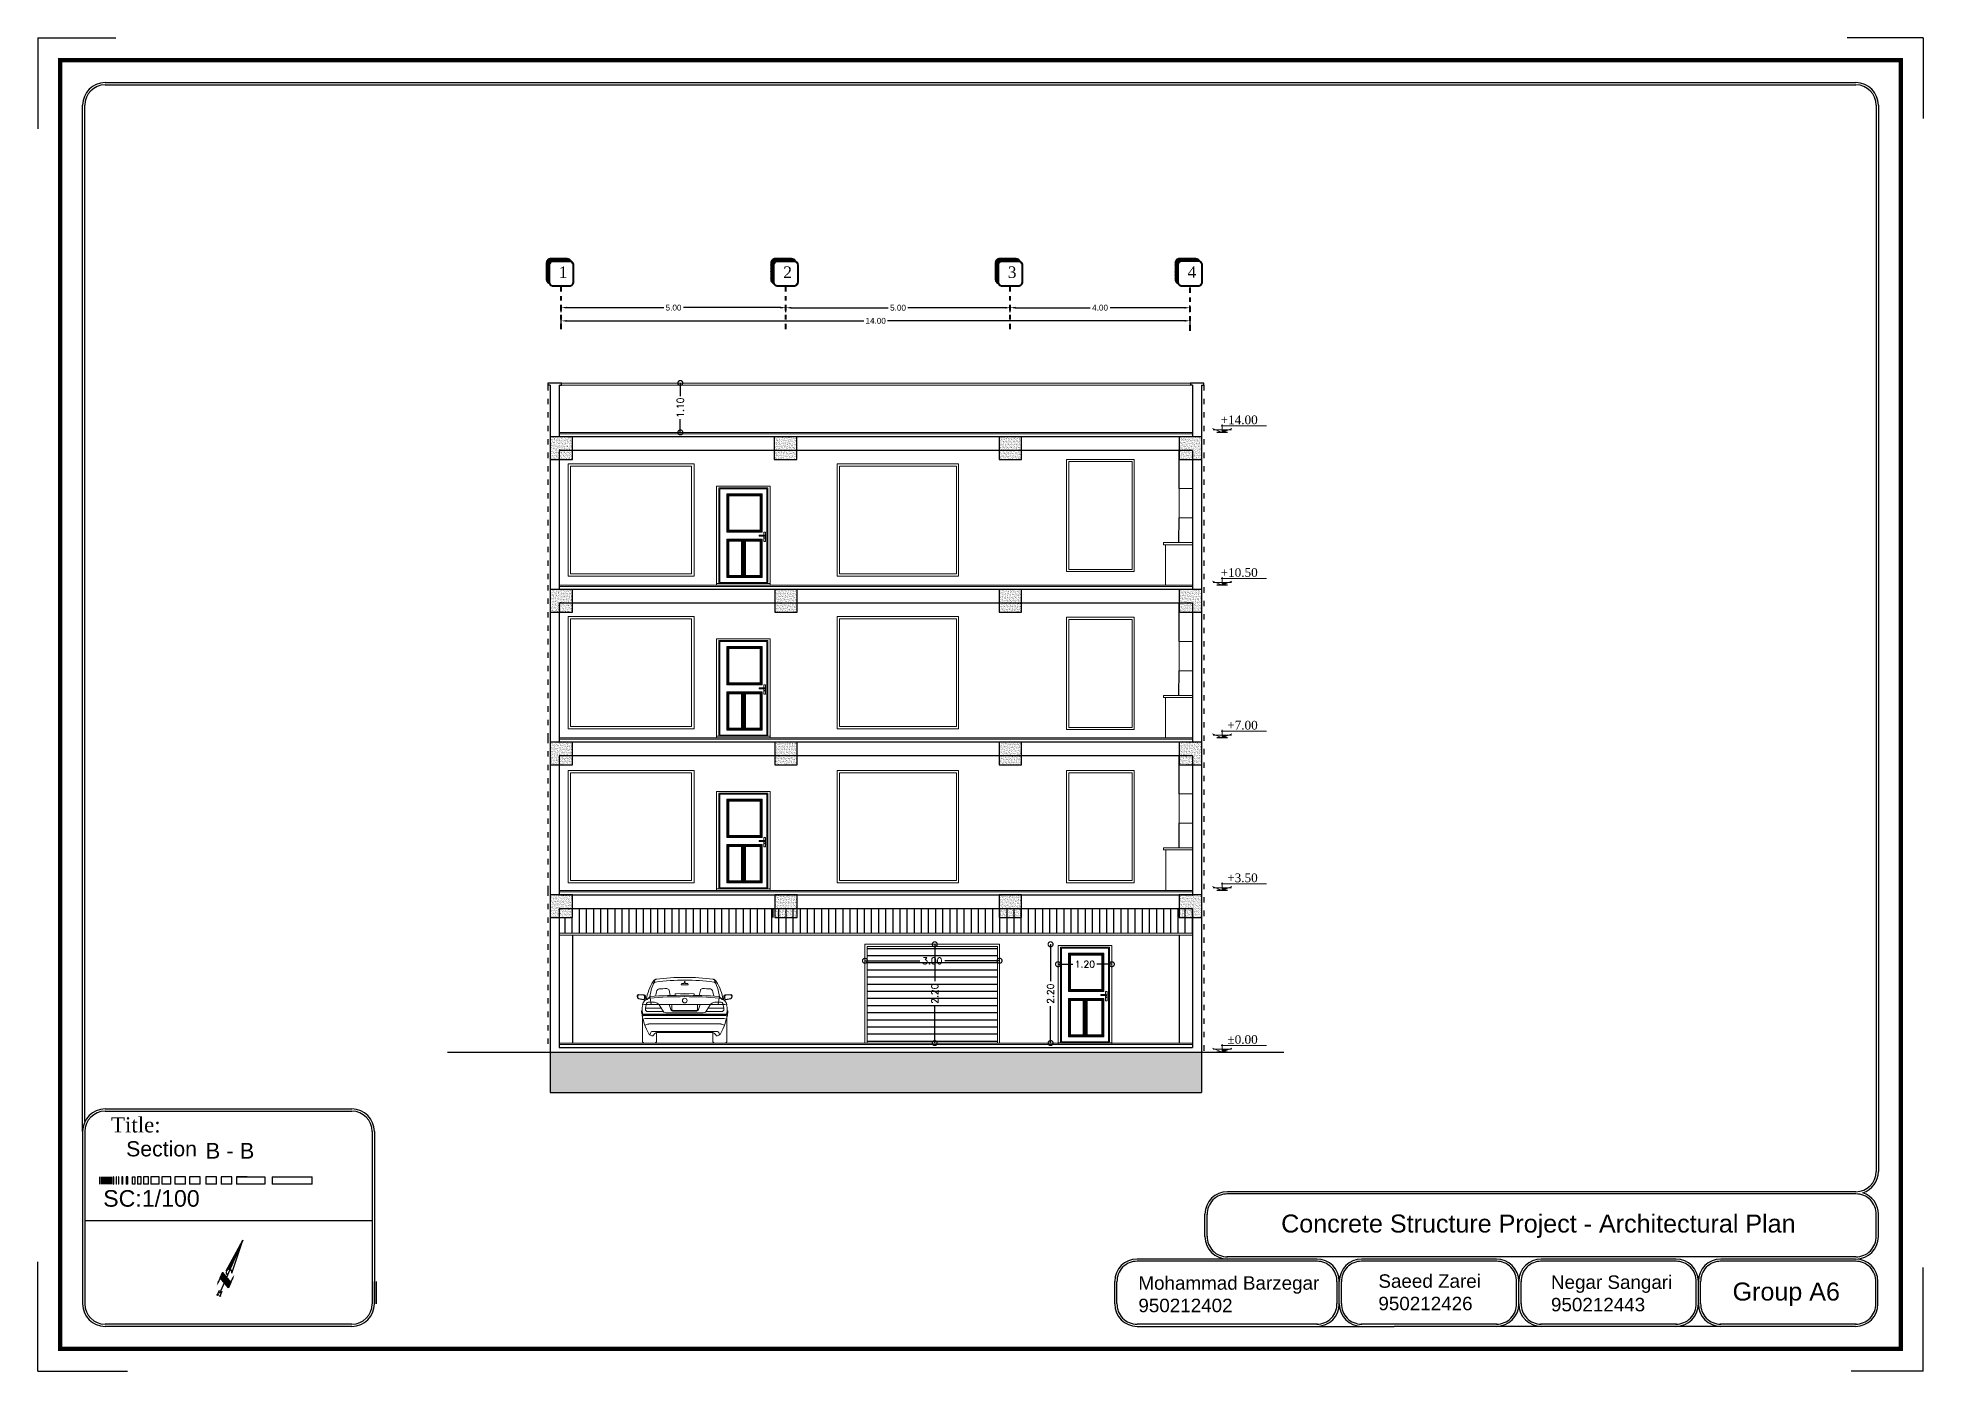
# Model space of a CAD drawing. Header units: metres. Extents: x -1655 to 449, y 40 to 361.
# Drawn here: x 276.13 to 318.13, y 40.48 to 70.18 of the extents above; entities that cross this region are included whole.
import ezdxf

# ---------------------------------------------------------------- set-up
doc = ezdxf.new("R2010")
doc.units = ezdxf.units.M
doc.header["$MEASUREMENT"] = 0
for name, pattern in [('ACAD_ISO03W100', [30, 12, -18]), ('ACAD_ISO10W100', [18, 12, -3, 0, -3]), ('DASHDOT', [1, 0.5, -0.25, 0, -0.25])]:
    doc.linetypes.add(name, pattern=pattern)
for name, color, linetype in [('2', 2, 'Continuous'), ('A-WALL', 7, 'Continuous'), ('hatch', 8, 'Continuous'), ('rigidity', 3, 'Continuous'), ('TEXT', 3, 'Continuous')]:
    doc.layers.add(name, color=color, linetype=linetype)
for name, color, linetype, lineweight in [('dimention', 2, 'Continuous', 13), ('Layer1', 1, 'Continuous', 40), ('Layer3', 144, 'Continuous', 15), ('Layer4', 252, 'Continuous', 25), ('Layer5', 31, 'Continuous', 9)]:
    doc.layers.add(name, color=color, linetype=linetype, lineweight=lineweight)
doc.styles.add('DIMPLAN', font='romanc.shx', dxfattribs={"height": 0.15})
doc.styles.get("Standard").update_dxf_attribs({"font": 'arial.ttf'})
doc.styles.add('style1', font='arial.ttf')
doc.styles.add('TIMES NEW ROMAN', font='times.ttf', dxfattribs={"height": 0.2})
doc.dimstyles.new('DIMPLAN', dxfattribs={"dimtxt": 0.009, "dimasz": 0.219, "dimexe": 0.2, "dimexo": 0.2, "dimgap": 0.05, "dimtad": 0, "dimzin": 0, "dimdsep": 46, "dimtxsty": 'DIMPLAN', "dimblk1": 'DOTSMALL', "dimblk2": 'DOTSMALL', "dimsah": 1, "dimcen": 0, "dimse1": 1, "dimse2": 1, "dimclrd": 1, "dimclre": 1, "dimclrt": 2, "dimadec": 0, "dimazin": 0, "dimtfac": 0.909091, "dimtofl": 0, "dimtmove": 1, "dimatfit": 3, "dimldrblk": 'DOTSMALL', "dimfxl": 0.2, "dimtolj": 1, "dimtzin": 0, "dimarcsym": 0})
doc.dimstyles.new('sitting', dxfattribs={"dimtxt": 0.13, "dimasz": 0.12, "dimexe": 0.05, "dimexo": 0.05, "dimgap": 0.05, "dimtad": 0, "dimzin": 0, "dimdsep": 46, "dimtxsty": 'style1', "dimcen": 0, "dimazin": 0, "dimtm": 1e-09, "dimtfac": 1, "dimtofl": 0, "dimtmove": 1, "dimatfit": 3, "dimldrblk": 'DOT', "dimfxl": 0.1, "dimfxlon": 1, "dimtolj": 1, "dimtzin": 0, "dimarcsym": 0})

msp = doc.modelspace()

# ---------------------------------------------------------------- texts
at = {"color": 6, "insert": (279.873, 45.561), "char_height": 0.3496, "attachment_point": 1}
msp.add_mtext_dynamic_manual_height_columns('B - B', width=8.88861, gutter_width=1.25, heights=[0], dxfattribs=at)
at = {"layer": 'Layer4', "color": 6, "insert": (278.103, 45.6), "char_height": 0.3384, "attachment_point": 1}
msp.add_mtext_dynamic_manual_height_columns('Section', width=2.64857, gutter_width=1, heights=[0], dxfattribs=at)
at = {"layer": 'TEXT', "color": 9, "true_color": 0xc7c8ca, "char_height": 0.256, "attachment_point": 1, "rotation": 359.9912, "style": 'TIMES NEW ROMAN'}
for s, insert in [('1', (287.741, 65.082)), ('2', (292.741, 65.082)), ('3', (297.741, 65.082)), ('4', (301.745, 65.084))]:
    msp.add_mtext_dynamic_manual_height_columns(s, width=0.30135, gutter_width=12.5, heights=[0], dxfattribs=dict(at, insert=insert))
at = {"layer": 'TEXT', "ltscale": 0.2, "char_height": 0.2697, "width": 1.95401, "attachment_point": 9}
for s, insert in [('{\\fTimes New Roman|b0|i0|c0|p18;\\H0.72x;+14.00}', (303.308, 61.564)), ('{\\fTimes New Roman|b0|i0|c0|p18;\\H0.72x;+10.50}', (303.308, 58.164)), ('{\\fTimes New Roman|b0|i0|c0|p18;\\H0.72x;+7.00}', (303.308, 54.764)), ('{\\fTimes New Roman|b0|i0|c0|p18;\\H0.72x;+3.50}', (303.308, 51.364)), ('{\\fTimes New Roman|b0|i0|c0|p18;\\H0.72x;%%P0.00}', (303.308, 47.764))]:
    msp.add_mtext(s, dxfattribs=dict(at, insert=insert))

# ---------------------------------------------------------------- blocks, each defined once
blk = doc.blocks.new('wq')
at = {"layer": '2', "ltscale": 0.1}
for points in [[(2621.03, 1874.02, 1), (2620.96, 1874.02, 1)], [(2621.06, 1874.19, 1), (2621.1, 1874.19, 1)], [(2621.2, 1874.02, 1), (2621.13, 1874.02, 1)]]:
    blk.add_hatch(color=256, dxfattribs=at).paths.add_polyline_path(points)
at = {"color": 2}
for p, q in [((2620.91, 1875.48), (2621.08, 1877.49)), ((2621.04, 1875.64), (2621.06, 1877.21)), ((2621.08, 1877.49), (2621.06, 1875.64)), ((2621.25, 1875.48), (2621.08, 1877.49)), ((2620.97, 1875.6), (2620.98, 1876.27)), ((2621.03, 1876.92), (2621, 1875.63)), ((2620.95, 1875.88), (2620.95, 1875.56))]:
    blk.add_line(p, q, dxfattribs=at)
at = {"color": 3}
for p, q in [((2621, 1874.02), (2621, 1874.31)), ((2621.16, 1874.02), (2621.16, 1874.31))]:
    blk.add_line(p, q, dxfattribs=at)
at = {"color": 2}
blk.add_arc((2621.08, 1875.48), 0.168, 0, 270, dxfattribs=at)
at = {"layer": '2', "ltscale": 0.1}
blk.add_line((2621.08, 1874.19), (2621.08, 1877.49), dxfattribs=at)
at = {"layer": '2', "color": 4, "ltscale": 0.1}
for p, q in [((2620.74, 1875.31), (2621.42, 1874.97)), ((2620.74, 1874.97), (2620.74, 1875.31)), ((2620.79, 1875.28), (2620.74, 1875.23)), ((2620.83, 1875.27), (2620.74, 1875.18)), ((2620.81, 1875.27), (2620.74, 1875.21)), ((2620.84, 1875.26), (2620.74, 1875.16)), ((2620.86, 1875.25), (2620.74, 1875.14)), ((2620.87, 1875.24), (2620.74, 1875.11)), ((2620.89, 1875.23), (2620.74, 1875.09)), ((2620.91, 1875.23), (2620.74, 1875.07)), ((2620.92, 1875.22), (2620.74, 1875.04)), ((2620.94, 1875.21), (2620.74, 1875.02)), ((2620.97, 1875.2), (2620.74, 1874.97)), ((2620.95, 1875.2), (2620.74, 1874.99)), ((2621.42, 1874.64), (2620.74, 1874.97)), ((2620.74, 1874.97), (2620.74, 1874.64)), ((2620.98, 1875.19), (2620.76, 1874.96)), ((2621, 1875.18), (2620.78, 1874.96)), ((2621.02, 1875.17), (2620.79, 1874.95)), ((2621.03, 1875.16), (2620.81, 1874.94)), ((2621.05, 1875.16), (2620.82, 1874.93)), ((2621.06, 1875.15), (2620.84, 1874.92)), ((2621.08, 1875.14), (2620.86, 1874.92)), ((2621.1, 1875.13), (2620.87, 1874.91)), ((2621.11, 1875.12), (2620.89, 1874.9)), ((2621.13, 1875.12), (2620.9, 1874.89)), ((2621.14, 1875.11), (2620.92, 1874.88)), ((2621.16, 1875.1), (2620.93, 1874.88)), ((2621.17, 1875.09), (2620.95, 1874.87)), ((2621.19, 1875.08), (2620.97, 1874.86)), ((2621.21, 1875.08), (2620.98, 1874.85)), ((2621.22, 1875.07), (2621, 1874.84)), ((2621.24, 1875.06), (2621.01, 1874.84)), ((2621.25, 1875.05), (2621.03, 1874.83)), ((2621.27, 1875.04), (2621.05, 1874.82)), ((2621.29, 1875.04), (2621.06, 1874.81)), ((2621.08, 1875.14), (2621.08, 1875.14)), ((2621.08, 1875.14), (2621.08, 1874.8)), ((2621.3, 1875.03), (2621.08, 1874.8)), ((2621.32, 1875.02), (2621.09, 1874.8)), ((2621.33, 1875.01), (2621.11, 1874.79)), ((2621.35, 1875.01), (2621.12, 1874.78)), ((2621.36, 1875), (2621.14, 1874.77)), ((2621.38, 1874.99), (2621.16, 1874.77)), ((2621.4, 1874.98), (2621.17, 1874.76)), ((2621.41, 1874.97), (2621.19, 1874.75)), ((2621.42, 1874.95), (2621.2, 1874.74)), ((2621.42, 1874.93), (2621.22, 1874.73)), ((2621.42, 1874.91), (2621.24, 1874.73)), ((2621.42, 1874.88), (2621.25, 1874.72)), ((2621.42, 1874.86), (2621.27, 1874.71)), ((2621.42, 1874.97), (2621.42, 1875.31)), ((2621.42, 1874.97), (2621.42, 1874.64)), ((2621.42, 1874.83), (2621.28, 1874.7)), ((2621.42, 1874.81), (2621.3, 1874.69)), ((2621.42, 1874.79), (2621.32, 1874.69)), ((2621.42, 1874.76), (2621.33, 1874.68)), ((2621.42, 1874.74), (2621.35, 1874.67)), ((2621.42, 1874.72), (2621.36, 1874.66)), ((2621.42, 1874.69), (2621.38, 1874.65)), ((2621.42, 1874.67), (2621.39, 1874.65)), ((2621.42, 1874.64), (2621.41, 1874.64))]:
    blk.add_line(p, q, dxfattribs=at)
at = {"layer": '2', "color": 2, "ltscale": 0.1}
for p, q in [((2620.75, 1875.31), (2620.74, 1875.3)), ((2620.76, 1875.3), (2620.74, 1875.28)), ((2620.78, 1875.29), (2620.74, 1875.26))]:
    blk.add_line(p, q, dxfattribs=at)
at = {"layer": '2', "ltscale": 0.1}
for centre, radius in [((2621, 1874.02), 0.0339), ((2621.08, 1874.19), 0.0231), ((2621.16, 1874.02), 0.0339)]:
    blk.add_circle(centre, radius, dxfattribs=at)
at = {"layer": '2', "color": 4, "ltscale": 0.1}
for points in [[(2621.37, 1875.17), (2621.47, 1875.17), (2621.42, 1875.48)], [(2620.79, 1874.77), (2620.69, 1874.77), (2620.74, 1874.47)]]:
    blk.add_solid(points, dxfattribs=at)
blk = doc.blocks.new('kadr behi')
at = {"layer": 'Layer4'}
h = blk.add_hatch(dxfattribs=at)
h.set_pattern_fill('ANSI31', color=256, scale=0.003057, style=0)
h.set_pattern_definition([(45, (4632.100107, 792.904736), (-0.00686302831, 0.00686302831), [])])
h.paths.add_polyline_path([(5022.921, 1987.098), (5022.926, 1987.098), (5022.926, 1987.262), (5022.921, 1987.262)])
for p, q in [((5021.237, 2012.631), (5021.237, 2010.601)), ((5021.237, 2012.631), (5022.978, 2012.631)), ((5063.237, 2012.631), (5061.539, 2012.631)), ((5063.237, 2012.631), (5063.237, 2010.833)), ((5022.737, 2011.631), (5061.737, 2011.631)), ((5022.737, 2011.581), (5061.737, 2011.581)), ((5022.237, 1988.273), (5022.237, 2011.131)), ((5022.287, 1988.491), (5022.287, 2011.131)), ((5062.187, 2011.131), (5062.187, 1987.381)), ((5062.237, 2011.131), (5062.237, 1987.381)), ((5022.737, 1988.773), (5028.237, 1988.773)), ((5022.737, 1988.723), (5028.237, 1988.723)), ((5022.237, 1988.273), (5022.237, 1984.431)), ((5022.287, 1988.273), (5022.287, 1984.431)), ((5028.687, 1988.273), (5028.687, 1984.431)), ((5028.737, 1988.273), (5028.737, 1984.431)), ((5022.614, 1987.262), (5022.614, 1987.098)), ((5022.653, 1987.262), (5022.653, 1987.098)), ((5022.677, 1987.262), (5022.677, 1987.098)), ((5022.696, 1987.262), (5022.696, 1987.098)), ((5022.709, 1987.262), (5022.709, 1987.098)), ((5022.718, 1987.26), (5022.718, 1987.096)), ((5022.726, 1987.262), (5022.726, 1987.098)), ((5022.73, 1987.262), (5022.73, 1987.098)), ((5022.736, 1987.262), (5022.736, 1987.098)), ((5022.74, 1987.262), (5022.74, 1987.098)), ((5022.744, 1987.262), (5022.744, 1987.098)), ((5022.747, 1987.262), (5022.747, 1987.098)), ((5022.749, 1987.262), (5022.749, 1987.098)), ((5022.751, 1987.262), (5022.751, 1987.098)), ((5022.753, 1987.262), (5022.753, 1987.098)), ((5022.755, 1987.262), (5022.755, 1987.098)), ((5022.756, 1987.262), (5022.756, 1987.098)), ((5022.757, 1987.262), (5022.757, 1987.098)), ((5022.758, 1987.262), (5022.758, 1987.098)), ((5022.76, 1987.262), (5022.76, 1987.098)), ((5022.761, 1987.262), (5022.761, 1987.098)), ((5022.763, 1987.262), (5022.763, 1987.098)), ((5022.764, 1987.262), (5022.764, 1987.098)), ((5022.766, 1987.262), (5022.766, 1987.098)), ((5022.768, 1987.262), (5022.768, 1987.098)), ((5022.769, 1987.262), (5022.769, 1987.098)), ((5022.771, 1987.262), (5022.771, 1987.098)), ((5022.772, 1987.262), (5022.772, 1987.098)), ((5022.774, 1987.262), (5022.774, 1987.098)), ((5022.774, 1987.262), (5022.774, 1987.098)), ((5022.776, 1987.262), (5022.776, 1987.098)), ((5022.777, 1987.262), (5022.777, 1987.098)), ((5022.779, 1987.262), (5022.779, 1987.098)), ((5022.782, 1987.262), (5022.782, 1987.098)), ((5022.784, 1987.262), (5022.784, 1987.098)), ((5022.787, 1987.262), (5022.787, 1987.098)), ((5022.791, 1987.262), (5022.791, 1987.098)), ((5022.795, 1987.262), (5022.795, 1987.098)), ((5022.802, 1987.262), (5022.802, 1987.098)), ((5022.811, 1987.262), (5022.811, 1987.098)), ((5022.819, 1987.262), (5022.819, 1987.098)), ((5022.829, 1987.262), (5022.829, 1987.098)), ((5022.846, 1987.262), (5022.846, 1987.098)), ((5022.859, 1987.262), (5022.859, 1987.098)), ((5022.878, 1987.262), (5022.878, 1987.098)), ((5022.926, 1987.262), (5022.926, 1987.098)), ((5022.995, 1987.098), (5022.984, 1987.098)), ((5023.044, 1987.098), (5023.033, 1987.098)), ((5023.13, 1987.098), (5023.114, 1987.098)), ((5023.241, 1987.098), (5023.205, 1987.098)), ((5023.399, 1987.098), (5023.346, 1987.098)), ((5023.54, 1987.098), (5023.458, 1987.098)), ((5023.707, 1987.098), (5023.59, 1987.098)), ((5023.941, 1987.098), (5023.758, 1987.098)), ((5024.206, 1987.098), (5024.002, 1987.098)), ((5024.532, 1987.098), (5024.295, 1987.098)), ((5024.856, 1987.098), (5024.62, 1987.098)), ((5025.218, 1987.098), (5024.982, 1987.098)), ((5025.558, 1987.098), (5025.321, 1987.098)), ((5025.558, 1987.098), (5025.558, 1987.262)), ((5025.668, 1987.262), (5026.294, 1987.262)), ((5026.294, 1987.098), (5025.668, 1987.098)), ((5026.202, 1987.262), (5026.294, 1987.262)), ((5026.294, 1987.262), (5026.294, 1987.098)), ((5026.459, 1987.262), (5027.353, 1987.262)), ((5026.459, 1987.262), (5027.353, 1987.262)), ((5026.459, 1987.262), (5026.459, 1987.098)), ((5027.353, 1987.098), (5026.459, 1987.098)), ((5027.353, 1987.098), (5027.353, 1987.262)), ((5061.737, 1986.881), (5047.723, 1986.881)), ((5061.737, 1986.931), (5047.737, 1986.931)), ((5028.687, 1986.282), (5022.287, 1986.282)), ((5047.237, 1985.931), (5047.237, 1986.431)), ((5047.287, 1985.931), (5047.287, 1986.431)), ((5062.187, 1985.931), (5062.187, 1986.431)), ((5062.237, 1985.931), (5062.237, 1986.431)), ((5021.237, 1982.931), (5021.237, 1985.369)), ((5049.728, 1985.431), (5045.727, 1985.431)), ((5049.741, 1985.381), (5045.727, 1985.381)), ((5061.737, 1985.481), (5047.723, 1985.481)), ((5053.741, 1985.381), (5050.714, 1985.381)), ((5053.728, 1985.431), (5050.728, 1985.431)), ((5057.741, 1985.381), (5054.714, 1985.381)), ((5057.728, 1985.431), (5054.728, 1985.431)), ((5061.741, 1985.381), (5058.714, 1985.381)), ((5061.728, 1985.431), (5058.728, 1985.431)), ((5028.737, 1984.431), (5028.737, 1984.931)), ((5028.787, 1984.431), (5028.787, 1984.931)), ((5045.227, 1984.431), (5045.227, 1984.931)), ((5045.277, 1984.441), (5045.277, 1984.921)), ((5050.178, 1984.431), (5050.178, 1984.931)), ((5050.228, 1984.431), (5050.228, 1984.931)), ((5050.278, 1984.431), (5050.278, 1984.931)), ((5054.178, 1984.431), (5054.178, 1984.931)), ((5054.228, 1984.431), (5054.228, 1984.931)), ((5054.278, 1984.431), (5054.278, 1984.931)), ((5058.178, 1984.431), (5058.178, 1984.931)), ((5058.228, 1984.431), (5058.228, 1984.931)), ((5058.278, 1984.431), (5058.278, 1984.931)), ((5062.178, 1984.431), (5062.178, 1984.931)), ((5062.228, 1984.431), (5062.228, 1984.931)), ((5063.237, 1982.931), (5063.237, 1985.245)), ((5028.237, 1983.981), (5022.737, 1983.981)), ((5028.237, 1983.931), (5022.737, 1983.931)), ((5049.741, 1983.981), (5045.727, 1983.981)), ((5045.727, 1983.931), (5050.499, 1983.931)), ((5050.499, 1983.931), (5051.45, 1983.931)), ((5053.741, 1983.981), (5050.714, 1983.981)), ((5058.803, 1983.931), (5051.45, 1983.931)), ((5057.741, 1983.981), (5054.714, 1983.981)), ((5061.728, 1983.931), (5055.582, 1983.931)), ((5061.741, 1983.981), (5058.714, 1983.981)), ((5063.237, 1982.931), (5063.237, 1983.931)), ((5021.237, 1982.931), (5023.237, 1982.931)), ((5063.237, 1982.931), (5061.632, 1982.931))]:
    blk.add_line(p, q, dxfattribs=at)
at = {"layer": 'Layer4', "const_width": 0.1}
blk.add_lwpolyline([(5021.737, 2012.131), (5062.737, 2012.131), (5062.737, 1983.431), (5021.737, 1983.431)], close=True, dxfattribs=at)
at = {"layer": 'Layer4'}
blk.add_lwpolyline([(5022.926, 1987.262), (5022.921, 1987.262), (5022.921, 1987.098), (5022.926, 1987.098)], close=True, dxfattribs=at)
for points in [[(5022.995, 1987.098), (5022.995, 1987.262), (5022.984, 1987.262), (5022.984, 1987.098)], [(5023.044, 1987.098), (5023.044, 1987.262), (5023.033, 1987.262), (5023.033, 1987.098)], [(5023.13, 1987.098), (5023.13, 1987.262), (5023.114, 1987.262), (5023.114, 1987.098)], [(5023.241, 1987.098), (5023.241, 1987.262), (5023.205, 1987.262), (5023.205, 1987.098)], [(5023.346, 1987.098), (5023.346, 1987.262), (5023.399, 1987.262), (5023.399, 1987.098)], [(5023.54, 1987.098), (5023.54, 1987.262), (5023.458, 1987.262), (5023.458, 1987.098)], [(5023.707, 1987.098), (5023.707, 1987.262), (5023.59, 1987.262), (5023.59, 1987.098)], [(5023.941, 1987.098), (5023.941, 1987.262), (5023.758, 1987.262), (5023.758, 1987.098)], [(5024.206, 1987.098), (5024.206, 1987.262), (5024.002, 1987.262), (5024.002, 1987.098)], [(5024.532, 1987.098), (5024.532, 1987.262), (5024.295, 1987.262), (5024.295, 1987.098)], [(5024.856, 1987.098), (5024.856, 1987.262), (5024.62, 1987.262), (5024.62, 1987.098)], [(5025.218, 1987.098), (5025.218, 1987.262), (5024.982, 1987.262), (5024.982, 1987.098)], [(5025.558, 1987.262), (5025.321, 1987.262), (5025.321, 1987.098)], [(5025.904, 1987.262), (5025.668, 1987.262), (5025.668, 1987.098)]]:
    blk.add_lwpolyline(points, dxfattribs=at)
for centre, radius, start, end in [((5022.737, 2011.131), 0.5, 90, 180), ((5022.737, 2011.131), 0.45, 90, 180), ((5061.737, 2011.131), 0.5, 0, 90), ((5061.737, 2011.131), 0.45, 0, 90), ((5022.737, 1988.273), 0.5, 90, 180), ((5022.737, 1988.273), 0.45, 90, 180), ((5028.237, 1988.273), 0.5, 0, 90), ((5028.237, 1988.273), 0.45, 0, 90), ((5028.237, 1988.273), 0.45, 0, 90), ((5061.737, 1987.381), 0.45, 270, 0), ((5061.737, 1987.381), 0.5, 288.1949, 0), ((5047.737, 1986.431), 0.5, 90, 180), ((5047.73, 1986.438), 0.443, 89.1099, 182.1493), ((5061.744, 1986.438), 0.443, 357.8507, 90.8901), ((5061.737, 1986.431), 0.5, 0, 71.8051), ((5047.737, 1985.931), 0.5, 180, 270), ((5047.73, 1985.925), 0.443, 177.8507, 270.8901), ((5061.744, 1985.925), 0.443, 269.1099, 2.1493), ((5061.737, 1985.931), 0.5, 270, 0), ((5045.727, 1984.931), 0.5, 90, 180), ((5045.72, 1984.938), 0.443, 89.1099, 182.1493), ((5049.728, 1984.931), 0.5, 0, 90), ((5049.735, 1984.938), 0.443, 357.8507, 90.8901), ((5050.728, 1984.931), 0.5, 90, 180), ((5050.721, 1984.938), 0.443, 89.1099, 182.1493), ((5053.728, 1984.931), 0.5, 0, 90), ((5053.735, 1984.938), 0.443, 357.8507, 90.8901), ((5054.728, 1984.931), 0.5, 90, 180), ((5054.721, 1984.938), 0.443, 89.1099, 182.1493), ((5057.728, 1984.931), 0.5, 0, 90), ((5057.735, 1984.938), 0.443, 357.8507, 90.8901), ((5058.728, 1984.931), 0.5, 90, 180), ((5058.721, 1984.938), 0.443, 89.1099, 182.1493), ((5061.728, 1984.931), 0.5, 0, 90), ((5061.735, 1984.938), 0.443, 357.8507, 90.8901), ((5022.737, 1984.431), 0.5, 180, 270), ((5022.737, 1984.431), 0.45, 180, 270), ((5028.237, 1984.431), 0.5, 270, 0), ((5028.237, 1984.431), 0.45, 270, 0), ((5045.727, 1984.431), 0.5, 180, 270), ((5045.72, 1984.425), 0.443, 177.8507, 270.8901), ((5049.735, 1984.425), 0.443, 269.1099, 2.1493), ((5049.728, 1984.431), 0.5, 270, 0), ((5050.728, 1984.431), 0.5, 180, 270), ((5050.721, 1984.425), 0.443, 177.8507, 270.8901), ((5053.735, 1984.425), 0.443, 269.1099, 2.1493), ((5053.728, 1984.431), 0.5, 270, 0), ((5054.728, 1984.431), 0.5, 180, 270), ((5054.721, 1984.425), 0.443, 177.8507, 270.8901), ((5057.735, 1984.425), 0.443, 269.1099, 2.1493), ((5057.728, 1984.431), 0.5, 270, 0), ((5058.728, 1984.431), 0.5, 180, 270), ((5058.721, 1984.425), 0.443, 177.8507, 270.8901), ((5061.735, 1984.425), 0.443, 269.1099, 2.1493), ((5061.728, 1984.431), 0.5, 270, 0)]:
    blk.add_arc(centre, radius, start, end, dxfattribs=at)
at = {"xscale": 0.3868790831738694, "yscale": 0.3868790831738694, "zscale": 0.3868790831738694, "rotation": 336.4714519513668}
blk.add_blockref('wq', (3806.106, 1724.692), dxfattribs=at)
at = {"attachment_point": 1}
for s, insert, char_height, width in [('Mohammad Barzegar\\P950212402', (5045.754, 1985.048), 0.3, 5.8672), ('Saeed Zarei\\P950212426', (5051.1, 1985.091), 0.3, 3.41837), ('Negar Sangari\\P950212443', (5054.944, 1985.067), 0.3, 4.35786), ('Group A6', (5058.989, 1984.907), 0.4, 4.55783)]:
    blk.add_mtext(s, dxfattribs=dict(at, insert=insert, char_height=char_height, width=width))
at = {"layer": 'Layer4'}
blk.add_text('SC:1/100', height=0.3691, dxfattribs=at).set_placement((5022.696, 1986.597))
at = {"layer": 'Layer4', "attachment_point": 1}
for s, insert, char_height, width in [('\\pxql;{\\fTimes New Roman|b0|i0|c0|p18;Title:}', (5022.869, 1988.589), 0.33835, 11.58883), ('\\pxt11;Concrete Structure Project - Architectural Plan', (5048.934, 1986.422), 0.4, 11.6111)]:
    blk.add_mtext(s, dxfattribs=dict(at, insert=insert, char_height=char_height, width=width))
blk = doc.blocks.new('500')
at = {"layer": 'A-WALL', "ltscale": 0.1}
h = blk.add_hatch(dxfattribs=at)
h.set_pattern_fill('AR-SAND', color=251, scale=0.001, angle=45)
h.set_pattern_definition([(82.5, (2066.168173, -109.763723), (-0.03573813487, 0.0334753489), [0, -0.038608, 0, -0.04318, 0, -0.041275]), (52.5, (2066.168173, -109.76372), (-0.0189010928, 0.0824732851), [0, -0.020828, 0, -0.034798, 0, -0.013335]), (12.5, (2066.14608, -109.785815), (0.0558299826, 0.0560332312), [0, -0.0127, 0, -0.04572, 0, -0.05969]), (2.5, (2066.14608, -109.785815), (0.0382281109, 0.0697550782), [0, -0.00635, 0, -0.029972, 0, -0.03429])])
h.paths.add_polyline_path([(6632.69, 1779.943), (6632.19, 1779.943), (6632.19, 1779.443), (6632.69, 1779.443)])
at = {"ltscale": 0.1}
blk.add_lwpolyline([(6632.19, 1779.943), (6632.69, 1779.943), (6632.69, 1779.443), (6632.19, 1779.443), (6632.19, 1779.943)], dxfattribs=at)
blk = doc.blocks.new('ACAR')
for p, q in [((-0.323, 0.823), (-0.349, 0.938)), ((-0.209, 0.849), (-0.222, 0.826)), ((0, 0.867), (-0.193, 0.86)), ((-0.072, 1.086), (-0.077, 1.071)), ((-0.068, 1.059), (0, 1.059)), ((-0.021, 1.093), (-0.067, 1.09)), ((-0.007, 1.127), (-0.009, 1.104)), ((0.068, 1.059), (0, 1.059)), ((0, 0.867), (0.193, 0.86)), ((0.007, 1.127), (0.009, 1.104)), ((0.021, 1.093), (0.067, 1.09)), ((0.072, 1.086), (0.077, 1.071)), ((0.209, 0.849), (0.222, 0.826)), ((0.323, 0.823), (0.349, 0.938)), ((-1.047, 0.812), (-1.042, 0.773)), ((-0.909, 0.827), (-1.026, 0.834)), ((-1.026, 0.755), (-0.909, 0.737)), ((-0.933, 0.616), (-0.937, 0.616)), ((-0.892, 0.752), (-0.895, 0.813)), ((-0.521, 0.537), (-0.872, 0.537)), ((0, 0.62), (-0.857, 0.62)), ((-0.474, 0.465), (-0.829, 0.465)), ((-0.674, 0.671), (-0.813, 0.671)), ((-0.776, 0.794), (-0.767, 0.767)), ((-0.774, 0.803), (-0.772, 0.802)), ((-0.767, 0.767), (-0.749, 0.62)), ((-0.496, 0.496), (-0.568, 0.612)), ((0, 0.439), (-0.409, 0.439)), ((-0.299, 0.492), (-0.345, 0.62)), ((-0.285, 0.502), (-0.285, 0.62)), ((0, 0.489), (-0.272, 0.489)), ((0, 0.476), (-0.271, 0.476)), ((0, 0.62), (0.857, 0.62)), ((0, 0.489), (0.272, 0.489)), ((0, 0.476), (0.271, 0.476)), ((0, 0.439), (0.409, 0.439)), ((0.285, 0.502), (0.285, 0.62)), ((0.299, 0.492), (0.345, 0.62)), ((0.474, 0.465), (0.829, 0.465)), ((0.496, 0.496), (0.568, 0.612)), ((0.521, 0.537), (0.872, 0.537)), ((0.674, 0.671), (0.813, 0.671)), ((0.767, 0.767), (0.749, 0.62)), ((0.776, 0.794), (0.767, 0.767)), ((0.774, 0.803), (0.772, 0.802)), ((0.892, 0.752), (0.895, 0.813)), ((0.909, 0.827), (1.026, 0.834)), ((1.026, 0.755), (0.909, 0.737)), ((0.933, 0.616), (0.937, 0.616)), ((1.047, 0.812), (1.042, 0.773)), ((-0.92, 0.407), (-0.952, 0.401)), ((-0.896, 0.395), (-0.949, 0.385)), ((-0.902, 0.375), (-0.945, 0.366)), ((-0.941, -0.187), (-0.941, 0.346)), ((-0.879, 0.312), (-0.93, 0.299)), ((0, 0.408), (-0.909, 0.408)), ((0, 0.395), (-0.896, 0.395)), ((0, 0.376), (-0.889, 0.376)), ((-0.825, 0.184), (-0.886, 0.161)), ((0, 0.314), (-0.863, 0.314)), ((0, 0.188), (-0.802, 0.188)), ((0, 0.018), (-0.728, 0.018)), ((0, 0), (-0.611, 0)), ((0, 0.408), (0.909, 0.408)), ((0, 0.395), (0.896, 0.395)), ((0, 0.376), (0.889, 0.376)), ((0, 0.314), (0.863, 0.314)), ((0, 0.188), (0.802, 0.188)), ((0, 0.018), (0.728, 0.018)), ((0, 0), (0.611, 0)), ((0.825, 0.184), (0.886, 0.161)), ((0.879, 0.312), (0.93, 0.299)), ((0.896, 0.395), (0.949, 0.385)), ((0.902, 0.375), (0.945, 0.366)), ((0.92, 0.407), (0.952, 0.401)), ((0.941, -0.187), (0.941, 0.346)), ((-0.891, -0.238), (-0.677, -0.238)), ((-0.777, -0.054), (-0.757, -0.002)), ((-0.627, -0.187), (-0.627, -0.002)), ((0.627, -0.187), (0.627, -0.002)), ((0.891, -0.238), (0.677, -0.238)), ((0.777, -0.054), (0.757, -0.002))]:
    blk.add_line(p, q)
for points in [[(-0.902, 0.837), (-1.025, 0.844, 0.464713), (-1.057, 0.811), (-1.052, 0.772, 0.336914), (-1.027, 0.746), (-0.881, 0.722)], [(0.902, 0.837), (1.025, 0.844, -0.464713), (1.057, 0.811), (1.052, 0.772, -0.336914), (1.027, 0.746), (0.881, 0.722)]]:
    blk.add_lwpolyline(points, format="xyb")
for centre, radius, start, end in [((0.25, 0.547), 1.122, 148.2567, 170.3602), ((0.532, 0.586), 1.325, 153.1256, 170.9416), ((-0.598, 1.07), 0.125, 114.2727, 147.9429), ((-0.646, 1.069), 0.0517, 95.3452, 165.4082), ((-0.616, 1.059), 0.125, 98.2803, 107.1446), ((-0.052, -2.876), 4.041, 89.2666, 98.5259), ((0.481, 0.599), 1.148, 163.0809, 169.5558), ((-0.052, -2.816), 4.041, 89.2666, 98.2803), ((-0.569, 0.919), 0.0502, 93.3321, 163.0809), ((-0.009, -8.715), 9.7, 92.3114, 93.3321), ((-0.398, 0.927), 0.0502, 12.7137, 92.3114), ((-0.193, 0.841), 0.0188, 92.1733, 152.6842), ((-0.068, 1.068), 0.00941, 162.4632, 270), ((-0.066, 1.084), 0.00627, 100.9466, 162.4632), ((-0.021, 1.105), 0.0125, 272.7001, 355.9646), ((0, 1.127), 0.00717, 90, 178.4777), ((0.052, -2.816), 4.041, 81.7197, 90.7334), ((0.052, -2.876), 4.041, 81.4741, 90.7334), ((0, 1.127), 0.00717, 1.5223, 90), ((0.021, 1.105), 0.0125, 184.0354, 267.2999), ((0.066, 1.084), 0.00627, 17.5368, 79.0534), ((0.068, 1.068), 0.00941, 270, 17.5368), ((0.193, 0.841), 0.0188, 27.3158, 87.8267), ((0.398, 0.927), 0.0502, 87.6886, 167.2863), ((0.009, -8.715), 9.7, 86.6679, 87.6886), ((0.569, 0.919), 0.0502, 16.9191, 86.6679), ((-0.481, 0.599), 1.148, 10.4442, 16.9191), ((0.616, 1.059), 0.125, 72.8554, 81.7197), ((-0.532, 0.586), 1.325, 9.0584, 26.8744), ((0.598, 1.07), 0.125, 32.0571, 65.7273), ((0.646, 1.069), 0.0517, 14.5918, 84.6548), ((-0.272, 0.538), 1.145, 9.8678, 31.5153), ((-1.027, 0.814), 0.02, 86.8302, 186.4624), ((-1.023, 0.775), 0.02, 186.4624, 260.9399), ((-0.926, 0.464), 0.0351, 130.2778, 186.0921), ((0.354, 0.631), 1.326, 187.3981, 210.552), ((-0.499, 0.498), 0.449, 164.7778, 180.9566), ((-0.509, 0.534), 0.441, 185.5666, 196.9837), ((-0.781, 0.596), 0.158, 118.5134, 172.665), ((-0.875, 0.209), 0.411, 87.3844, 98.0458), ((-0.91, 0.812), 0.015, 2.571, 86.4627), ((-0.907, 0.752), 0.015, 260.9399, 2.571), ((-0.904, 0.807), 0.03, 357.8689, 86.4627), ((-0.882, 0.712), 0.01, 56.7449, 80.9399), ((-0.424, 0.498), 0.449, 160.8185, 178.5407), ((-0.829, 0.509), 0.0439, 178.5407, 270), ((-1.028, 1.064), 0.372, 297.4849, 311.7816), ((-0.813, 0.633), 0.0376, 90, 160.8185), ((-0.788, 0.796), 0.0125, 311.7816, 350.2116), ((-0.772, 0.735), 0.0314, 94.5292, 103.4183), ((-0.009, -8.903), 9.7, 89.9496, 94.5292), ((-0.764, 0.811), 0.0125, 231.1355, 274.4634), ((-0.009, -8.872), 9.7, 89.9496, 94.4634), ((-0.674, 0.546), 0.125, 31.9122, 90), ((-0.409, 0.533), 0.0941, 203.0649, 270), ((-0.271, 0.507), 0.0314, 208.5068, 270), ((-0.272, 0.502), 0.0125, 180, 270), ((0, 0.708), 0.0521, 90, 270), ((0.009, -8.872), 9.7, 85.5366, 90.0504), ((0.009, -8.903), 9.7, 85.4708, 90.0504), ((0, 0.708), 0.0521, 270, 90), ((0.271, 0.507), 0.0314, 270, 331.4932), ((0.272, 0.502), 0.0125, 270, 360), ((0.409, 0.533), 0.0941, 270, 336.9351), ((0.674, 0.546), 0.125, 90, 148.0878), ((0.764, 0.811), 0.0125, 265.5366, 308.8645), ((0.772, 0.735), 0.0314, 76.5817, 85.4708), ((0.788, 0.796), 0.0125, 189.7884, 228.2184), ((1.028, 1.064), 0.372, 228.2184, 242.5151), ((-0.354, 0.631), 1.326, 329.448, 352.6019), ((0.813, 0.633), 0.0376, 19.1815, 90), ((0.829, 0.509), 0.0439, 270, 1.4593), ((0.424, 0.498), 0.449, 1.4593, 19.1815), ((0.781, 0.596), 0.158, 7.335, 61.4866), ((0.875, 0.209), 0.411, 81.9542, 92.6156), ((0.904, 0.807), 0.03, 93.5373, 182.1311), ((0.882, 0.712), 0.01, 99.0601, 123.2551), ((0.907, 0.752), 0.015, 177.429, 279.0601), ((0.91, 0.812), 0.015, 93.5373, 177.429), ((0.509, 0.534), 0.441, 343.0163, 354.4334), ((0.499, 0.498), 0.449, 359.0434, 15.2222), ((0.926, 0.464), 0.0351, 353.9079, 49.7222), ((1.027, 0.814), 0.02, 353.5376, 93.1698), ((1.023, 0.775), 0.02, 279.0601, 353.5376), ((-0.909, 0.345), 0.0627, 90, 99.9837), ((-0.889, 0.314), 0.0627, 90, 101.5164), ((-0.863, 0.251), 0.0627, 90, 104.521), ((-0.802, 0.125), 0.0627, 90, 110.7649), ((-0.728, -0.014), 0.0314, 90, 158.4736), ((-0.611, -0.063), 0.0627, 90, 123.3828), ((0.611, -0.063), 0.0627, 56.6172, 90), ((0.728, -0.014), 0.0314, 21.5264, 90), ((0.802, 0.125), 0.0627, 69.2351, 90), ((0.863, 0.251), 0.0627, 75.479, 90), ((0.889, 0.314), 0.0627, 78.4836, 90), ((0.909, 0.345), 0.0627, 80.0163, 90), ((-0.891, -0.187), 0.0502, 180, 270), ((-0.761, -0.027), 0.0314, 210.552, 238.517), ((-0.685, 0.097), 0.177, 238.517, 260.417), ((-0.713, -0.065), 0.0125, 264.2413, 338.0108), ((-0.547, -0.16), 0.179, 123.3828, 149.7296), ((-0.677, -0.187), 0.0502, 270, 0), ((0.677, -0.187), 0.0502, 180, 270), ((0.547, -0.16), 0.179, 30.2704, 56.6172), ((0.713, -0.065), 0.0125, 201.9892, 275.7587), ((0.685, 0.097), 0.177, 279.583, 301.483), ((0.761, -0.027), 0.0314, 301.483, 329.448), ((0.891, -0.187), 0.0502, 270, 0)]:
    blk.add_arc(centre, radius, start, end)
for points in [[(-0.858, 0.734), (-0.876, 0.742), (-0.875, 0.774), (-0.874, 0.806)], [(0.858, 0.734), (0.876, 0.742), (0.875, 0.774), (0.874, 0.806)]]:
    blk.add_open_spline(points, degree=3)
for points in [[(-0.856, 0.734), (-0.85, 0.732), (-0.836, 0.728), (-0.818, 0.756), (-0.795, 0.762), (-0.779, 0.766)], [(0.856, 0.734), (0.85, 0.732), (0.836, 0.728), (0.818, 0.756), (0.795, 0.762), (0.779, 0.766)]]:
    blk.add_open_spline(points, degree=3, knots=[0, 0, 0, 0, 0.0285739, 0.0606288, 0.1378858, 0.1378858, 0.1378858, 0.1378858])
blk = doc.blocks.new('nivoo')
at = {"layer": 'Layer3'}
blk.add_hatch(color=256, dxfattribs=at).paths.add_polyline_path([(1.177, -0.106), (1.326, -0.168), (1.326, -0.106)])
for p, q in [((1.326, -0.168), (1.326, 0.011)), ((1.35, -0.02), (0.342, -0.02)), ((1.326, -0.168), (1.109, -0.077)), ((1.123, -0.106), (1.326, -0.106)), ((1.326, -0.168), (1.542, -0.077)), ((1.528, -0.106), (1.326, -0.106))]:
    blk.add_line(p, q, dxfattribs=at)
at = {"layer": 'Layer4', "linetype": 'DASHDOT'}
blk.add_line((1.209, -0.168), (1.448, -0.168), dxfattribs=at)
blk = doc.blocks.new('_DOTSMALL')
at = {"color": 0, "linetype": 'ByBlock', "const_width": 0.5}
blk.add_lwpolyline([(-0.0625, 0, 1), (0.0625, 0, 1)], format="xyb", close=True, dxfattribs=at)
blk = doc.blocks.new('*D103')
at = {"color": 1, "lineweight": -2, "ltscale": 0.1, "transparency": 16777216}
for p, q in [((296.114, 49.985), (296.114, 49.163)), ((296.114, 47.785), (296.114, 48.606))]:
    blk.add_line(p, q, dxfattribs=at)
at = {"layer": 'DEFPOINTS', "color": 0, "ltscale": 0.1, "transparency": 16777216}
for p in [(296.059, 49.985), (296.059, 47.785), (296.114, 47.785)]:
    blk.add_point(p, dxfattribs=at)
at = {"color": 1, "lineweight": -2, "ltscale": 0.1, "transparency": 16777216, "xscale": 0.2189999999999999, "yscale": 0.2189999999999999, "zscale": 0.2189999999999999}
for p, rotation in [((296.114, 49.985), 90), ((296.114, 47.785), 270)]:
    blk.add_blockref('_DOTSMALL', p, dxfattribs=dict(at, rotation=rotation))
at = {"color": 2, "ltscale": 0.1, "transparency": 16777216, "insert": (296.114, 48.885), "char_height": 0.15, "attachment_point": 5, "rotation": 90, "style": 'DIMPLAN'}
blk.add_mtext('\\A1;2.20', dxfattribs=at)
blk = doc.blocks.new('*D104')
at = {"color": 1, "lineweight": -2, "ltscale": 0.1, "transparency": 16777216}
for p, q in [((294.559, 49.618), (295.781, 49.618)), ((297.559, 49.618), (296.338, 49.618))]:
    blk.add_line(p, q, dxfattribs=at)
at = {"layer": 'DEFPOINTS', "color": 0, "ltscale": 0.1, "transparency": 16777216}
for p in [(294.559, 49.985), (297.559, 49.985), (294.559, 49.618)]:
    blk.add_point(p, dxfattribs=at)
at = {"color": 1, "lineweight": -2, "ltscale": 0.1, "transparency": 16777216, "xscale": 0.2189999999999999, "yscale": 0.2189999999999999, "zscale": 0.2189999999999999, "rotation": 180}
blk.add_blockref('_DOTSMALL', (294.559, 49.618), dxfattribs=at)
at = {"color": 1, "lineweight": -2, "ltscale": 0.1, "transparency": 16777216, "xscale": 0.2189999999999999, "yscale": 0.2189999999999999, "zscale": 0.2189999999999999}
blk.add_blockref('_DOTSMALL', (297.559, 49.618), dxfattribs=at)
at = {"color": 2, "ltscale": 0.1, "transparency": 16777216, "insert": (296.059, 49.618), "char_height": 0.15, "attachment_point": 5, "style": 'DIMPLAN'}
blk.add_mtext('\\A1;3.00', dxfattribs=at)
blk = doc.blocks.new('*D105')
at = {"color": 1, "lineweight": -2, "ltscale": 0.1, "transparency": 16777216}
for p, q in [((298.859, 49.541), (299.191, 49.541)), ((300.059, 49.541), (299.727, 49.541))]:
    blk.add_line(p, q, dxfattribs=at)
at = {"layer": 'DEFPOINTS', "color": 0, "ltscale": 0.1, "transparency": 16777216}
for p in [(298.859, 49.985), (300.059, 49.985), (298.859, 49.541)]:
    blk.add_point(p, dxfattribs=at)
at = {"color": 1, "lineweight": -2, "ltscale": 0.1, "transparency": 16777216, "xscale": 0.2189999999999999, "yscale": 0.2189999999999999, "zscale": 0.2189999999999999, "rotation": 180}
blk.add_blockref('_DOTSMALL', (298.859, 49.541), dxfattribs=at)
at = {"color": 1, "lineweight": -2, "ltscale": 0.1, "transparency": 16777216, "xscale": 0.2189999999999999, "yscale": 0.2189999999999999, "zscale": 0.2189999999999999}
blk.add_blockref('_DOTSMALL', (300.059, 49.541), dxfattribs=at)
at = {"color": 2, "ltscale": 0.1, "transparency": 16777216, "insert": (299.459, 49.541), "char_height": 0.15, "attachment_point": 5, "style": 'DIMPLAN'}
blk.add_mtext('\\A1;1.20', dxfattribs=at)
blk = doc.blocks.new('*D106')
at = {"color": 1, "lineweight": -2, "ltscale": 0.1, "transparency": 16777216}
for p, q in [((298.694, 49.985), (298.694, 49.163)), ((298.694, 47.785), (298.694, 48.606))]:
    blk.add_line(p, q, dxfattribs=at)
at = {"layer": 'DEFPOINTS', "color": 0, "ltscale": 0.1, "transparency": 16777216}
for p in [(298.859, 49.985), (298.694, 47.785), (298.859, 47.785)]:
    blk.add_point(p, dxfattribs=at)
at = {"color": 1, "lineweight": -2, "ltscale": 0.1, "transparency": 16777216, "xscale": 0.2189999999999999, "yscale": 0.2189999999999999, "zscale": 0.2189999999999999}
for p, rotation in [((298.694, 49.985), 90), ((298.694, 47.785), 270)]:
    blk.add_blockref('_DOTSMALL', p, dxfattribs=dict(at, rotation=rotation))
at = {"color": 2, "ltscale": 0.1, "transparency": 16777216, "insert": (298.694, 48.885), "char_height": 0.15, "attachment_point": 5, "rotation": 90, "style": 'DIMPLAN'}
blk.add_mtext('\\A1;2.20', dxfattribs=at)
blk = doc.blocks.new('*D109')
at = {"color": 1, "lineweight": -2, "ltscale": 0.1, "transparency": 16777216}
for p, q in [((290.447, 62.486), (290.447, 62.193)), ((290.447, 61.386), (290.447, 61.679))]:
    blk.add_line(p, q, dxfattribs=at)
at = {"layer": 'DEFPOINTS', "color": 0, "ltscale": 0.1, "transparency": 16777216}
for p in [(290.447, 62.486), (290.45, 62.486), (290.45, 61.386)]:
    blk.add_point(p, dxfattribs=at)
at = {"color": 1, "lineweight": -2, "ltscale": 0.1, "transparency": 16777216, "xscale": 0.2189999999999999, "yscale": 0.2189999999999999, "zscale": 0.2189999999999999}
for p, rotation in [((290.447, 62.486), 90), ((290.447, 61.386), 270)]:
    blk.add_blockref('_DOTSMALL', p, dxfattribs=dict(at, rotation=rotation))
at = {"color": 2, "ltscale": 0.1, "transparency": 16777216, "insert": (290.447, 61.936), "char_height": 0.15, "attachment_point": 5, "rotation": 90, "style": 'DIMPLAN'}
blk.add_mtext('\\A1;1.10', dxfattribs=at)
blk = doc.blocks.new('axis')
at = {"layer": 'hatch'}
h = blk.add_hatch(dxfattribs=at)
h.set_pattern_fill('ANSI31', color=256, scale=0.003, angle=90)
h.set_pattern_definition([(135, (0, 0), (-0.00673519209, -0.00673519209), [])])
h.paths.add_polyline_path([(767.48, 242.255, 0.414214), (767.384, 242.159), (767.384, 241.79, 0.308343), (767.445, 241.701, -0.09388), (767.438, 241.736), (767.438, 242.105, -0.414214), (767.534, 242.201), (767.903, 242.201, -0.09388), (767.938, 242.194, 0.308343), (767.848, 242.255)])
at = {"layer": 'Layer4'}
blk.add_lwpolyline([(767.938, 242.194, 0.308343), (767.848, 242.255), (767.48, 242.255, 0.414214), (767.384, 242.159), (767.384, 241.79, 0.308343), (767.445, 241.701, 0.308343)], format="xyb", dxfattribs=at)
for points in [[(767.534, 241.64), (767.903, 241.64, 0.414214), (767.999, 241.736), (767.999, 242.105, 0.414214), (767.903, 242.201), (767.534, 242.201, 0.414214), (767.438, 242.105), (767.438, 241.736, 0.414214)], [(767.534, 241.655), (767.903, 241.655, 0.414214), (767.984, 241.736), (767.984, 242.105, 0.414214), (767.903, 242.186), (767.534, 242.186, 0.414214), (767.453, 242.105), (767.453, 241.736, 0.414214)]]:
    blk.add_lwpolyline(points, format="xyb", close=True, dxfattribs=at)
blk = doc.blocks.new('*D210')
at = {"layer": 'DEFPOINTS', "color": 0, "transparency": 16777216}
for p in [(292.796, 64.164), (287.796, 63.683), (292.796, 63.683)]:
    blk.add_point(p, dxfattribs=at)
at = {"layer": 'dimention', "color": 0, "lineweight": -2, "transparency": 16777216}
for p, q in [((287.796, 64.065), (287.796, 64.215)), ((287.916, 64.165), (290.078, 64.164)), ((292.676, 64.164), (290.515, 64.164)), ((292.796, 64.064), (292.796, 64.214))]:
    blk.add_line(p, q, dxfattribs=at)
at = {"layer": 'dimention', "color": 0, "transparency": 16777216}
for points in [[(287.916, 64.185), (287.916, 64.145), (287.796, 64.165)], [(292.676, 64.184), (292.676, 64.144), (292.796, 64.164)]]:
    blk.add_solid(points, dxfattribs=at)
at = {"layer": 'dimention', "color": 0, "transparency": 16777216, "insert": (290.296, 64.164), "char_height": 0.13, "attachment_point": 5, "rotation": 359.9912, "style": 'style1'}
blk.add_mtext('\\A1;5.00', dxfattribs=at)
blk = doc.blocks.new('_Dot')
at = {"color": 0, "linetype": 'ByBlock', "lineweight": -2}
blk.add_line((-0.5, 0), (-1, 0), dxfattribs=at)
at = {"color": 0, "linetype": 'ByBlock', "const_width": 0.5}
blk.add_lwpolyline([(-0.25, 0, 1), (0.25, 0, 1)], format="xyb", close=True, dxfattribs=at)
blk = doc.blocks.new('*D208')
at = {"layer": 'DEFPOINTS', "color": 0, "transparency": 16777216}
for p in [(301.797, 64.162), (297.796, 63.683), (301.797, 63.683)]:
    blk.add_point(p, dxfattribs=at)
at = {"layer": 'dimention', "color": 0, "lineweight": -2, "transparency": 16777216}
for p, q in [((297.796, 64.063), (297.796, 64.213)), ((297.916, 64.163), (299.575, 64.163)), ((301.677, 64.162), (300.018, 64.163)), ((301.797, 64.062), (301.797, 64.212))]:
    blk.add_line(p, q, dxfattribs=at)
at = {"layer": 'dimention', "color": 0, "transparency": 16777216}
for points in [[(297.916, 64.183), (297.916, 64.143), (297.796, 64.163)], [(301.677, 64.182), (301.677, 64.142), (301.797, 64.162)]]:
    blk.add_solid(points, dxfattribs=at)
at = {"layer": 'dimention', "color": 0, "transparency": 16777216, "insert": (299.796, 64.163), "char_height": 0.13, "attachment_point": 5, "rotation": 359.9954, "style": 'style1'}
blk.add_mtext('\\A1;4.00', dxfattribs=at)
blk = doc.blocks.new('*D211')
at = {"layer": 'DEFPOINTS', "color": 0, "transparency": 16777216}
for p in [(301.8, 63.871), (287.796, 63.683), (301.8, 63.685)]:
    blk.add_point(p, dxfattribs=at)
at = {"layer": 'dimention', "color": 0, "lineweight": -2, "transparency": 16777216}
for p, q in [((287.796, 63.769), (287.796, 63.919)), ((287.916, 63.869), (294.535, 63.87)), ((301.68, 63.871), (295.061, 63.87)), ((301.8, 63.771), (301.8, 63.921))]:
    blk.add_line(p, q, dxfattribs=at)
at = {"layer": 'dimention', "color": 0, "transparency": 16777216}
for points in [[(287.916, 63.889), (287.916, 63.849), (287.796, 63.869)], [(301.68, 63.891), (301.68, 63.851), (301.8, 63.871)]]:
    blk.add_solid(points, dxfattribs=at)
at = {"layer": 'dimention', "color": 0, "transparency": 16777216, "insert": (294.798, 63.87), "char_height": 0.13, "attachment_point": 5, "rotation": 0.0081, "style": 'style1'}
blk.add_mtext('\\A1;14.00', dxfattribs=at)
blk = doc.blocks.new('*D209')
at = {"layer": 'DEFPOINTS', "color": 0, "transparency": 16777216}
for p in [(297.796, 64.162), (292.796, 63.683), (297.796, 63.683)]:
    blk.add_point(p, dxfattribs=at)
at = {"layer": 'dimention', "color": 0, "lineweight": -2, "transparency": 16777216}
for p, q in [((292.796, 64.062), (292.796, 64.212)), ((292.916, 64.162), (295.078, 64.162)), ((297.676, 64.162), (295.515, 64.162)), ((297.796, 64.062), (297.796, 64.212))]:
    blk.add_line(p, q, dxfattribs=at)
at = {"layer": 'dimention', "color": 0, "transparency": 16777216}
for points in [[(292.916, 64.182), (292.916, 64.142), (292.796, 64.162)], [(297.676, 64.182), (297.676, 64.142), (297.796, 64.162)]]:
    blk.add_solid(points, dxfattribs=at)
at = {"layer": 'dimention', "color": 0, "transparency": 16777216, "insert": (295.296, 64.162), "char_height": 0.13, "attachment_point": 5, "style": 'style1'}
blk.add_mtext('\\A1;5.00', dxfattribs=at)
blk = doc.blocks.new('120')
at = {"layer": 'Layer5'}
for p, q in [((6646.005, 1789.043), (6644.805, 1789.043)), ((6644.805, 1786.843), (6644.805, 1789.043)), ((6644.86, 1786.876), (6644.86, 1789.01)), ((6644.86, 1789.01), (6645.95, 1789.01)), ((6644.882, 1788.988), (6644.882, 1786.898)), ((6645.928, 1788.988), (6644.882, 1788.988)), ((6645.035, 1788.023), (6645.035, 1788.877)), ((6645.035, 1788.877), (6645.079, 1788.833)), ((6645.035, 1788.877), (6645.824, 1788.877)), ((6645.057, 1788.045), (6645.057, 1788.855)), ((6645.057, 1788.855), (6645.802, 1788.855)), ((6645.079, 1788.067), (6645.079, 1788.833)), ((6645.079, 1788.833), (6645.78, 1788.833)), ((6645.824, 1788.877), (6645.78, 1788.833)), ((6645.78, 1788.833), (6645.78, 1788.067)), ((6645.802, 1788.855), (6645.802, 1788.045)), ((6645.824, 1788.877), (6645.824, 1788.023)), ((6645.928, 1786.898), (6645.928, 1788.988)), ((6645.95, 1789.01), (6645.95, 1786.898)), ((6646.005, 1789.043), (6646.005, 1786.843)), ((6646.005, 1789.043), (6646.005, 1786.876)), ((6645.079, 1788.067), (6645.035, 1788.023)), ((6645.824, 1788.023), (6645.035, 1788.023)), ((6645.802, 1788.045), (6645.057, 1788.045)), ((6645.78, 1788.067), (6645.079, 1788.067)), ((6645.754, 1787.937), (6645.754, 1787.946)), ((6645.76, 1787.952), (6645.879, 1787.952)), ((6645.78, 1788.067), (6645.824, 1788.023)), ((6645.859, 1788.022), (6645.898, 1788.022)), ((6645.859, 1788.022), (6645.859, 1787.952)), ((6645.898, 1788.022), (6645.898, 1787.813)), ((6645.035, 1787.863), (6645.035, 1787.009)), ((6645.405, 1787.863), (6645.035, 1787.863)), ((6645.079, 1787.819), (6645.035, 1787.863)), ((6645.057, 1787.841), (6645.057, 1787.031)), ((6645.383, 1787.841), (6645.057, 1787.841)), ((6645.079, 1787.819), (6645.079, 1787.053)), ((6645.361, 1787.819), (6645.079, 1787.819)), ((6645.361, 1787.819), (6645.405, 1787.863)), ((6645.361, 1787.053), (6645.361, 1787.819)), ((6645.383, 1787.031), (6645.383, 1787.841)), ((6645.405, 1787.009), (6645.405, 1787.863)), ((6645.405, 1787.863), (6645.405, 1787.009)), ((6645.824, 1787.863), (6645.405, 1787.863)), ((6645.449, 1787.819), (6645.405, 1787.863)), ((6645.427, 1787.841), (6645.427, 1787.031)), ((6645.802, 1787.841), (6645.427, 1787.841)), ((6645.449, 1787.819), (6645.449, 1787.053)), ((6645.78, 1787.819), (6645.449, 1787.819)), ((6645.879, 1787.931), (6645.76, 1787.931)), ((6645.78, 1787.819), (6645.824, 1787.863)), ((6645.78, 1787.053), (6645.78, 1787.819)), ((6645.802, 1787.031), (6645.802, 1787.841)), ((6645.824, 1787.009), (6645.824, 1787.863)), ((6645.859, 1787.931), (6645.859, 1787.813)), ((6645.859, 1787.813), (6645.898, 1787.813)), ((6646.005, 1786.876), (6644.805, 1786.876)), ((6645.95, 1786.898), (6644.882, 1786.898)), ((6645.035, 1787.009), (6645.079, 1787.053)), ((6645.035, 1787.009), (6645.405, 1787.009)), ((6645.057, 1787.031), (6645.383, 1787.031)), ((6645.079, 1787.053), (6645.361, 1787.053)), ((6645.405, 1787.009), (6645.361, 1787.053)), ((6645.405, 1787.009), (6645.449, 1787.053)), ((6645.405, 1787.009), (6645.824, 1787.009)), ((6645.427, 1787.031), (6645.802, 1787.031)), ((6645.449, 1787.053), (6645.78, 1787.053)), ((6645.824, 1787.009), (6645.78, 1787.053))]:
    blk.add_line(p, q, dxfattribs=at)
blk.add_circle((6645.879, 1787.942), 0.0108, dxfattribs=at)
for centre, radius, start, end in [((6645.76, 1787.946), 0.0066, 90, 180), ((6645.76, 1787.937), 0.0066, 180, 270), ((6645.876, 1787.891), 0.00486, 103.064, 75.2043), ((6645.876, 1787.898), 0.00328, 290.0359, 248.2323)]:
    blk.add_arc(centre, radius, start, end, dxfattribs=at)
blk = doc.blocks.new('5050new')
h = blk.add_hatch(color=256)
h.dxf.hatch_style = 1
h.paths.add_polyline_path([(6309.307, 1826.545), (6308.807, 1826.545), (6308.807, 1826.045), (6309.307, 1826.045)])
for p, q in [((6309.057, 1826.545), (6309.057, 1826.863)), ((6308.807, 1826.295), (6308.489, 1826.295)), ((6309.307, 1826.295), (6309.625, 1826.295)), ((6309.057, 1826.045), (6309.057, 1825.727))]:
    blk.add_line(p, q)
blk.add_lwpolyline([(6308.807, 1826.545), (6309.307, 1826.545), (6309.307, 1826.045), (6308.807, 1826.045)], close=True)
blk = doc.blocks.new('axha')
at = {"xscale": 0.04818339340090472, "yscale": 0.9389606098873475, "zscale": 0.04818339340090472, "rotation": 90}
blk.add_blockref('5050new', (6418.607, 1847.788), dxfattribs=at)
at = {"xscale": 0.03937007874015748, "yscale": 0.03937007874015748, "zscale": 0.03937007874015748}
for p in [(6403.505, 1851.052), (6403.012, 1849.847), (6418.919, 1847.414)]:
    blk.add_blockref('5050new', p, dxfattribs=at)
for p in [(102.376, 27.576), (107.877, 27.576), (113.877, 27.576), (119.377, 27.576), (102.375, 22.576), (107.876, 22.576), (113.876, 22.576), (119.377, 22.576), (102.375, 17.576), (107.875, 17.576), (113.875, 17.576), (119.377, 17.576), (102.375, 13.576), (107.875, 13.576), (113.875, 13.576), (119.377, 13.576)]:
    blk.add_blockref('5050new', p)

# ---------------------------------------------------------------- dimensions: what is measured, and where the dimension line sits
at = {"ltscale": 0.1}
for p1, p2, distance, picture, middle in [((290.45, 61.386), (290.45, 62.486), 0.003, '*D109', (290.447, 61.936)), ((297.559, 49.985), (294.559, 49.985), 0.366, '*D104', (296.059, 49.618)), ((296.059, 49.985), (296.059, 47.785), 0.055, '*D103', (296.114, 48.885)), ((298.859, 49.985), (298.859, 47.785), -0.166, '*D106', (298.694, 48.885)), ((300.059, 49.985), (298.859, 49.985), 0.443, '*D105', (299.459, 49.541))]:
    dim = msp.add_aligned_dim(p1=p1, p2=p2, distance=distance, dimstyle='DIMPLAN', override={"dimfxl": 0.1, "dimfxlon": 1, "dimarcsym": 1}, dxfattribs=at)
    dim.commit()
    dim.dimension.update_dxf_attribs({"geometry": picture, "text_midpoint": middle})
at = {"layer": 'dimention', "color": 9, "true_color": 0xc7c8ca}
for p1, p2, distance, picture, middle in [((287.796, 63.683), (292.796, 63.683), 0.481, '*D210', (290.296, 64.164)), ((287.796, 63.683), (301.8, 63.685), 0.185, '*D211', (294.798, 63.87)), ((292.796, 63.683), (297.796, 63.683), 0.478, '*D209', (295.296, 64.162)), ((297.796, 63.683), (301.797, 63.683), 0.479, '*D208', (299.796, 64.163))]:
    dim = msp.add_aligned_dim(p1=p1, p2=p2, distance=distance, dimstyle='sitting', override={"dimarcsym": 1}, dxfattribs=at)
    dim.commit()
    dim.dimension.update_dxf_attribs({"geometry": picture, "text_midpoint": middle})

# ---------------------------------------------------------------- hatches: boundary and pattern name
at = {"ltscale": 0.1}
h = msp.add_hatch(dxfattribs=at)
h.set_pattern_fill('ANSI31', color=252, scale=0.05, angle=45)
h.set_pattern_definition([(90, (-4169.97706, -1908.85555), (-0.15875, 3e-17), [])])
h.paths.add_polyline_path([(292.709, 50.785), (292.709, 50.235), (287.748, 50.235), (287.748, 50.585), (288.048, 50.585), (288.048, 50.785)])
edge = h.paths.add_edge_path()
edge.add_line((301.859, 50.585), (301.859, 50.235))
edge.add_line((301.859, 50.235), (292.709, 50.235))
edge.add_line((292.709, 50.235), (292.709, 50.785))
edge.add_line((292.709, 50.785), (301.859, 50.785))
edge.add_line((301.859, 50.785), (301.859, 50.585))
h = msp.add_hatch(dxfattribs=at)
h.set_pattern_fill('ANSI31', color=252, scale=0.05, angle=315)
h.set_pattern_definition([(0, (264.89877, 49.73469), (6e-17, 0.15875), [])])
h.paths.add_polyline_path([(297.509, 47.785), (294.609, 47.785), (294.609, 49.935), (297.509, 49.935)])
at = {"layer": 'rigidity', "true_color": 0x939598}
h = msp.add_hatch(dxfattribs=at)
h.set_pattern_fill('AR-CONC', color=252, scale=0.05)
h.set_pattern_definition([(50, (0, 0), (0.3586301, -0.03137607), [0.0375, -0.4125]), (355, (0, 0), (-0.06937567, 0.37609607), [0.03, -0.33]), (100.45144, (0.0299, -0.0026), (0.28925442, 0.34472), [0.0318701, -0.35057106]), (46.1842, (0, 0.1), (0.53362067, -0.08275964), [0.05625, -0.61875]), (96.63564, (0.04447, 0.0931), (0.467331, 0.4870593), [0.0478052, -0.5258569]), (351.18416, (0, 0.1), (0.467331, 0.4870593), [0.045, -0.495]), (21, (0.05, 0.075), (0.29845353, -0.20130945), [0.0375, -0.4125]), (326, (0.05, 0.075), (0.12165767, 0.36257502), [0.03, -0.33]), (71.45144, (0.07487, 0.05822), (0.4201112, 0.16126558), [0.0318701, -0.35057106]), (37.5, (0, 0), (0.00607993, 0.166446927), [0, -0.326, 0, -0.335, 0, -0.33125]), (7.5, (0, 0), (0.13153477, 0.19720586), [0, -0.191, 0, -0.3185, 0, -0.12625]), (327.5, (-0.1115, 0), (0.26691122, -0.011277436), [0, -0.125, 0, -0.39, 0, -0.5175]), (317.5, (-0.1615, 0), (0.29159308, 0.0500525), [0, -0.1625, 0, -0.259, 0, -0.3675])])
h.paths.add_polyline_path([(302.059, 47.585), (287.548, 47.585), (287.548, 46.685), (300.959, 46.685), (302.059, 46.685)])

# ---------------------------------------------------------------- linework, layer by layer
at = {"ltscale": 0.1}
for p, q in [((287.498, 62.485), (287.498, 62.435)), ((287.798, 62.485), (287.498, 62.485)), ((287.548, 62.435), (287.498, 62.435)), ((287.548, 62.435), (287.548, 57.985)), ((287.748, 62.435), (287.748, 61.285)), ((287.798, 62.435), (287.798, 62.485)), ((289.309, 62.485), (289.309, 62.485)), ((301.809, 62.485), (301.809, 62.435)), ((302.109, 62.485), (301.809, 62.485)), ((301.859, 62.435), (301.809, 62.435)), ((301.859, 62.435), (301.859, 61.285)), ((302.059, 62.435), (302.059, 62.069)), ((302.059, 62.435), (302.059, 57.985)), ((302.109, 62.435), (302.109, 62.485)), ((301.859, 61.285), (287.548, 61.285)), ((301.859, 60.985), (287.748, 60.985)), ((287.748, 60.985), (287.748, 57.885)), ((301.859, 60.985), (301.859, 57.885)), ((287.548, 57.985), (287.548, 54.585)), ((302.059, 57.985), (302.059, 54.585)), ((301.859, 57.885), (287.548, 57.885)), ((301.859, 57.585), (287.748, 57.585)), ((287.748, 57.585), (287.748, 54.485)), ((301.859, 57.585), (301.859, 54.485)), ((287.548, 54.585), (287.548, 51.185)), ((301.859, 54.485), (287.548, 54.485)), ((301.859, 54.185), (287.748, 54.185)), ((287.748, 54.185), (287.748, 51.085)), ((301.859, 54.185), (301.859, 51.085)), ((302.059, 54.585), (302.059, 51.185)), ((287.548, 51.185), (287.548, 47.585)), ((287.748, 51.085), (301.859, 51.085)), ((302.059, 51.185), (302.059, 47.585)), ((287.748, 50.785), (301.859, 50.785)), ((287.748, 50.785), (287.748, 47.685)), ((301.859, 50.785), (301.859, 47.685)), ((285.261, 47.585), (303.891, 47.585)), ((287.548, 47.585), (287.548, 46.685)), ((287.748, 47.685), (301.859, 47.685)), ((302.059, 47.585), (302.059, 46.685)), ((287.548, 46.685), (300.959, 46.685)), ((300.959, 46.684), (302.059, 46.685))]:
    msp.add_line(p, q, dxfattribs=at)
at = {"color": 64, "linetype": 'ACAD_ISO03W100', "ltscale": 0.01}
for p, q in [((287.498, 62.435), (287.498, 57.985)), ((302.109, 62.435), (302.109, 47.585)), ((287.498, 57.985), (287.498, 54.585)), ((287.498, 54.585), (287.498, 51.185)), ((287.498, 51.185), (287.498, 47.585))]:
    msp.add_line(p, q, dxfattribs=at)
at = {"ltscale": 0.5}
for p, q in [((287.748, 62.435), (287.798, 62.435)), ((302.059, 62.435), (302.109, 62.435))]:
    msp.add_line(p, q, dxfattribs=at)
at = {"layer": 'Layer1', "linetype": 'ACAD_ISO10W100', "ltscale": 0.01}
for p, q in [((287.796, 63.683), (287.796, 64.642)), ((292.796, 63.683), (292.796, 64.642)), ((297.796, 63.683), (297.796, 64.642)), ((301.801, 63.651), (301.801, 64.609))]:
    msp.add_line(p, q, dxfattribs=at)
at = {"layer": 'Layer4'}
for p, q in [((301.557, 60.135), (301.557, 60.983)), ((301.552, 58.935), (301.557, 59.485)), ((301.557, 56.729), (301.557, 57.577)), ((301.552, 55.529), (301.557, 56.079)), ((301.56, 53.336), (301.56, 54.185)), ((301.555, 52.136), (301.56, 52.686)), ((292.509, 50.785), (292.509, 50.585)), ((288.048, 50.185), (288.048, 47.785)), ((301.559, 50.185), (301.559, 47.785))]:
    msp.add_line(p, q, dxfattribs=at)
at = {"layer": 'Layer5'}
for p, q in [((301.809, 62.485), (287.798, 62.485)), ((301.809, 62.435), (287.798, 62.435)), ((301.859, 61.385), (287.748, 61.385)), ((301.859, 61.355), (287.748, 61.355)), ((290.752, 60.685), (287.948, 60.685)), ((287.948, 60.685), (287.948, 58.185)), ((290.752, 60.685), (290.752, 58.185)), ((293.939, 60.685), (293.939, 58.185)), ((296.641, 60.685), (293.939, 60.685)), ((296.596, 60.635), (293.989, 60.635)), ((293.989, 60.635), (293.989, 58.235)), ((296.596, 60.635), (296.596, 58.235)), ((296.641, 60.685), (296.641, 58.185)), ((299.048, 60.785), (299.048, 58.285)), ((300.559, 60.785), (299.048, 60.785)), ((300.509, 60.735), (299.098, 60.735)), ((299.098, 60.735), (299.098, 58.335)), ((300.509, 60.735), (300.509, 58.335)), ((300.559, 60.785), (300.559, 58.285)), ((301.557, 60.135), (301.557, 59.485)), ((301.557, 60.135), (301.857, 60.135)), ((301.557, 59.485), (301.857, 59.485)), ((301.207, 58.935), (301.207, 58.885)), ((301.207, 58.935), (301.857, 58.935)), ((301.207, 58.885), (301.857, 58.885)), ((301.257, 58.885), (301.257, 57.985)), ((301.859, 57.985), (287.748, 57.985)), ((290.752, 58.185), (287.948, 58.185)), ((296.641, 58.185), (293.939, 58.185)), ((296.596, 58.235), (293.989, 58.235)), ((300.559, 58.285), (299.048, 58.285)), ((300.509, 58.335), (299.098, 58.335)), ((301.859, 57.955), (287.748, 57.955)), ((290.752, 57.287), (287.948, 57.287)), ((287.948, 57.287), (287.948, 54.787)), ((290.752, 57.287), (290.752, 54.787)), ((293.939, 57.287), (293.939, 54.787)), ((296.641, 57.287), (293.939, 57.287)), ((293.989, 57.237), (293.989, 54.837)), ((296.596, 57.237), (293.989, 57.237)), ((296.596, 57.237), (296.596, 54.837)), ((296.641, 57.287), (296.641, 54.787)), ((299.048, 57.267), (299.048, 54.767)), ((300.559, 57.267), (299.048, 57.267)), ((299.098, 57.217), (299.098, 54.817)), ((300.509, 57.217), (299.098, 57.217)), ((300.509, 57.217), (300.509, 54.817)), ((300.559, 57.267), (300.559, 54.767)), ((301.557, 56.729), (301.557, 56.079)), ((301.557, 56.729), (301.857, 56.729)), ((301.557, 56.079), (301.857, 56.079)), ((301.207, 55.529), (301.207, 55.479)), ((301.207, 55.529), (301.857, 55.529)), ((301.207, 55.479), (301.857, 55.479)), ((301.257, 55.479), (301.257, 54.579)), ((290.752, 54.787), (287.948, 54.787)), ((296.641, 54.787), (293.939, 54.787)), ((296.596, 54.837), (293.989, 54.837)), ((300.559, 54.767), (299.048, 54.767)), ((300.509, 54.817), (299.098, 54.817)), ((301.859, 54.585), (287.748, 54.585)), ((301.859, 54.555), (287.748, 54.555)), ((290.752, 53.856), (287.948, 53.856)), ((287.948, 53.856), (287.948, 51.356)), ((290.752, 53.856), (290.752, 51.356)), ((293.939, 53.856), (293.939, 51.356)), ((296.641, 53.856), (293.939, 53.856)), ((293.989, 53.806), (293.989, 51.406)), ((296.596, 53.806), (293.989, 53.806)), ((296.596, 53.806), (296.596, 51.406)), ((296.641, 53.856), (296.641, 51.356)), ((299.048, 53.856), (299.048, 51.356)), ((300.559, 53.856), (299.048, 53.856)), ((299.098, 53.806), (299.098, 51.406)), ((300.509, 53.806), (299.098, 53.806)), ((300.509, 53.806), (300.509, 51.406)), ((300.559, 53.856), (300.559, 51.356)), ((301.56, 53.336), (301.56, 52.686)), ((301.56, 53.336), (301.86, 53.336)), ((301.56, 52.686), (301.86, 52.686)), ((301.21, 52.136), (301.21, 52.086)), ((301.21, 52.136), (301.86, 52.136)), ((301.21, 52.086), (301.86, 52.086)), ((301.26, 52.086), (301.26, 51.186)), ((290.752, 51.356), (287.948, 51.356)), ((296.641, 51.356), (293.939, 51.356)), ((296.596, 51.406), (293.989, 51.406)), ((300.559, 51.356), (299.048, 51.356)), ((300.509, 51.406), (299.098, 51.406)), ((287.748, 51.185), (301.859, 51.185)), ((287.748, 51.155), (301.859, 51.155)), ((287.748, 50.235), (290.807, 50.235)), ((287.748, 50.185), (292.009, 50.185)), ((290.807, 50.235), (301.859, 50.234)), ((290.809, 50.185), (301.859, 50.185)), ((294.559, 49.985), (297.559, 49.985)), ((294.559, 49.985), (294.559, 47.785)), ((297.559, 49.985), (297.559, 47.785)), ((294.609, 49.935), (294.609, 47.785)), ((294.609, 49.935), (297.509, 49.935)), ((297.509, 49.935), (297.509, 47.785)), ((287.748, 47.785), (301.859, 47.785)), ((287.748, 47.755), (301.859, 47.755))]:
    msp.add_line(p, q, dxfattribs=at)
for points in [[(290.698, 60.635), (287.998, 60.635), (287.998, 58.235), (290.698, 58.235)], [(290.698, 57.237), (287.998, 57.237), (287.998, 54.837), (290.698, 54.837)], [(290.698, 53.806), (287.998, 53.806), (287.998, 51.406), (290.698, 51.406)]]:
    msp.add_lwpolyline(points, close=True, dxfattribs=at)

# ---------------------------------------------------------------- block references
for name, p in [('axha', (-6357.945, -1790.881)), ('axha', (-6311.722, -1791.381)), ('axha', (-6218.211, -1791.192)), ('axha', (-6265.726, -1791.487)), ('kadr behi', (-4745.104, -1942.456)), ('120', (-6353.554, -1728.858)), ('120', (-6353.554, -1732.258)), ('120', (-6353.554, -1735.658)), ('120', (-6345.943, -1739.088))]:
    msp.add_blockref(name, p)
at = {"xscale": -1}
for p in [(6920.238, -1718.658), (6925.229, -1718.658), (6930.238, -1718.658), (6934.25, -1718.658), (6920.238, -1722.058), (6925.239, -1722.058), (6930.238, -1722.058), (6934.25, -1722.058), (6920.238, -1725.458), (6925.239, -1725.458), (6930.238, -1725.458), (6934.25, -1725.458), (6920.238, -1728.858), (6925.239, -1728.858), (6930.238, -1728.858), (6934.25, -1728.858)]:
    msp.add_blockref('500', p, dxfattribs=at)
at = {"layer": 'Layer1', "rotation": 359.9912492363761}
for p in [(-479.959, -176.881), (-474.959, -176.881), (-469.959, -176.881), (-465.955, -176.879)]:
    msp.add_blockref('axis', p, dxfattribs=at)
at = {"layer": 'Layer5', "xscale": -1}
msp.add_blockref('ACAR', (290.544, 48.022), dxfattribs=at)
at = {"layer": 'TEXT', "xscale": -1}
for p in [(303.844, 61.552), (303.844, 58.152), (303.844, 54.752), (303.844, 51.352), (303.844, 47.752)]:
    msp.add_blockref('nivoo', p, dxfattribs=at)

msp.set_redraw_order([(e.dxf.handle, doc.entitydb.next_handle()) for e in msp.query("TEXT MTEXT ATTDEF DIMENSION ARC_DIMENSION")])  # texts and dimensions are drawn at this point

doc.saveas('drawing.dxf')
